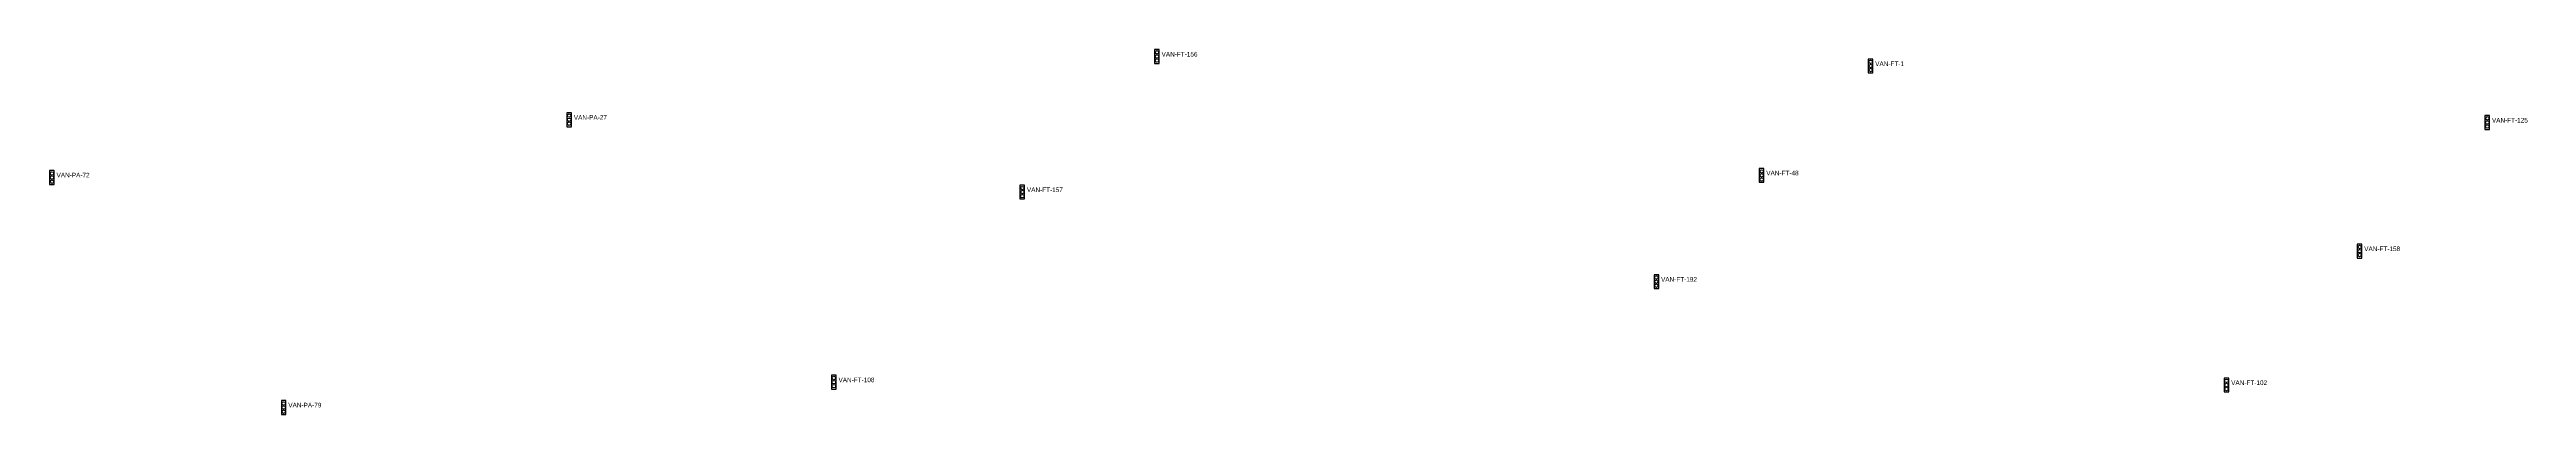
# Model space of a CAD drawing. Header units: inches. Extents: x 486474 to 494239, y 5455982 to 5459995.
# Drawn here: x 490551 to 491619, y 5459368 to 5459526 of the extents above; entities that cross this region are included whole.
import ezdxf

# ---------------------------------------------------------------- set-up
doc = ezdxf.new("R2010")
doc.units = ezdxf.units.IN
doc.header["$MEASUREMENT"] = 0
doc.layers.add('Traffic Signals', color=10, linetype='Continuous')

msp = doc.modelspace()

# ---------------------------------------------------------------- linework, layer by layer
at = {"layer": 'Traffic Signals', "color": 1}
for points in [[(491027.4, 5459520), (491029.4, 5459520), (491029.4, 5459526), (491027.4, 5459526)], [(491335.3, 5459515.9), (491337.3, 5459515.9), (491337.3, 5459521.9), (491335.3, 5459521.9)], [(490773.8, 5459492.7), (490775.8, 5459492.7), (490775.8, 5459498.7), (490773.8, 5459498.7)], [(491601.4, 5459491.5), (491603.4, 5459491.5), (491603.4, 5459497.5), (491601.4, 5459497.5)], [(490550.6, 5459467.8), (490552.6, 5459467.8), (490552.6, 5459473.8), (490550.6, 5459473.8)], [(490969.3, 5459461.5), (490971.3, 5459461.5), (490971.3, 5459467.5), (490969.3, 5459467.5)], [(491288.3, 5459468.7), (491290.3, 5459468.7), (491290.3, 5459474.7), (491288.3, 5459474.7)], [(491546.3, 5459436), (491548.3, 5459436), (491548.3, 5459442), (491546.3, 5459442)], [(491242.9, 5459422.8), (491244.9, 5459422.8), (491244.9, 5459428.8), (491242.9, 5459428.8)], [(490888, 5459379.4), (490890, 5459379.4), (490890, 5459385.4), (490888, 5459385.4)], [(491488.9, 5459378.2), (491490.9, 5459378.2), (491490.9, 5459384.2), (491488.9, 5459384.2)], [(490650.6, 5459368.5), (490652.6, 5459368.5), (490652.6, 5459374.5), (490650.6, 5459374.5)]]:
    msp.add_lwpolyline(points, close=True, dxfattribs=at)
for centre in [(491028.4, 5459524.8), (491028.4, 5459523), (491028.4, 5459521.3), (491336.3, 5459520.7), (491336.3, 5459518.9), (491336.3, 5459517.2), (490774.8, 5459497.5), (490774.8, 5459495.7), (490774.8, 5459494), (491602.4, 5459496.3), (491602.4, 5459494.5), (491602.4, 5459492.8), (490551.6, 5459472.5), (490551.6, 5459470.8), (490551.6, 5459469), (490970.3, 5459466.2), (491289.3, 5459473.4), (491289.3, 5459471.7), (491289.3, 5459469.9), (490970.3, 5459464.5), (490970.3, 5459462.7), (491547.3, 5459440.8), (491547.3, 5459439), (491547.3, 5459437.3), (491243.9, 5459427.6), (491243.9, 5459425.8), (491243.9, 5459424.1), (490889, 5459384.2), (490889, 5459382.4), (490889, 5459380.7), (491489.9, 5459383), (491489.9, 5459381.2), (490651.6, 5459373.2), (490651.6, 5459371.5), (490651.6, 5459369.7), (491489.9, 5459379.5)]:
    msp.add_circle(centre, 0.75, dxfattribs=at)

# ---------------------------------------------------------------- texts
for s, p in [('VAN-FT-156', (491030.4, 5459523)), ('VAN-FT-1', (491338.3, 5459518.9)), ('VAN-PA-27', (490776.8, 5459495.7)), ('VAN-FT-125', (491604.4, 5459494.5)), ('VAN-PA-72', (490553.6, 5459470.8)), ('VAN-FT-157', (490972.3, 5459464.5)), ('VAN-FT-48', (491291.3, 5459471.7)), ('VAN-FT-158', (491549.3, 5459439)), ('VAN-FT-192', (491245.9, 5459425.8)), ('VAN-FT-108', (490891, 5459382.4)), ('VAN-FT-102', (491491.9, 5459381.2)), ('VAN-PA-79', (490653.6, 5459371.5))]:
    msp.add_text(s, height=2, dxfattribs=at).set_placement(p)

doc.saveas('drawing.dxf')
